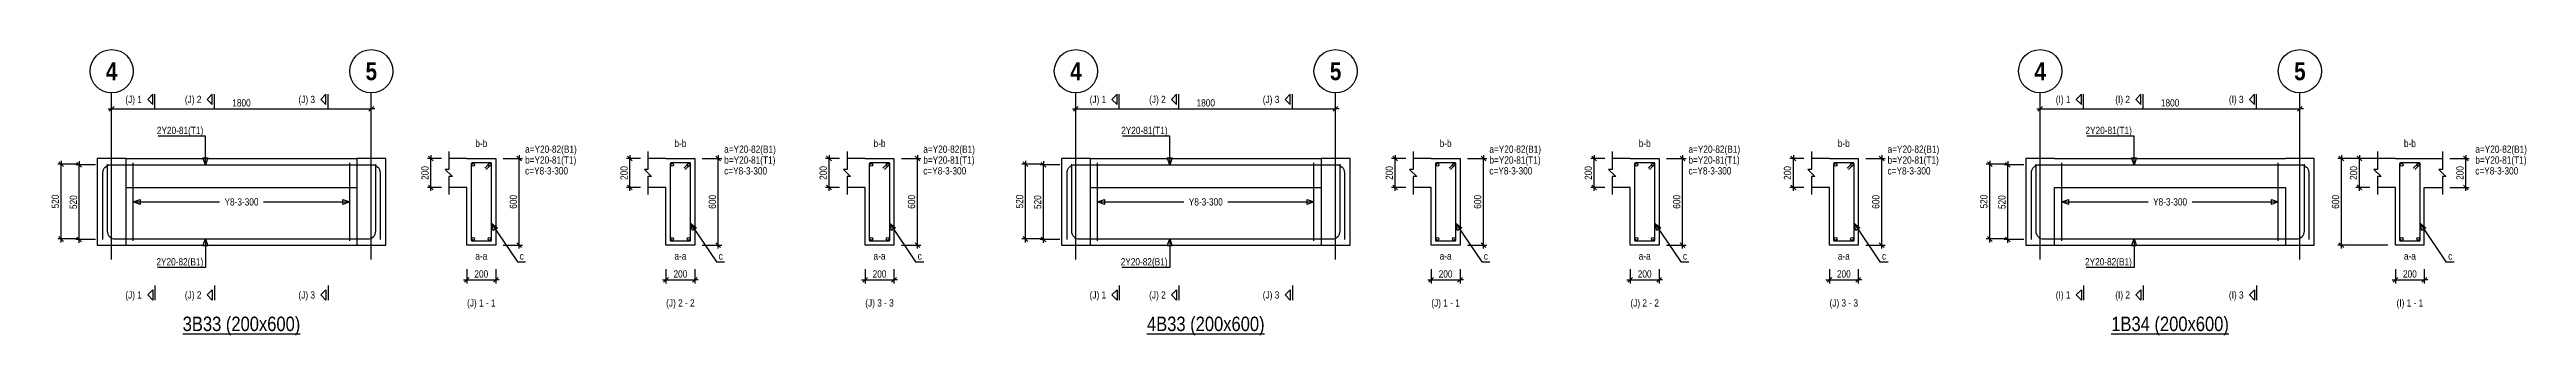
# Model space of a CAD drawing. Extents: x 0 to 206258, y -403073 to 0.
# Drawn here: x 12479 to 46819, y -328324 to -324364 of the extents above; entities that cross this region are included whole.
import ezdxf
from ezdxf.enums import TextEntityAlignment as Align
from ezdxf.lldxf.tags import DXFTag

# ---------------------------------------------------------------- set-up
doc = ezdxf.new("R2010")
doc.units = 0
doc.header["$LTSCALE"] = 1000
for name, color, linetype in [('Axis Circle(Dir 2)', 150, 'Continuous'), ('Axis Label(Dir 1)', 7, 'Continuous'), ('Axis Line(Dir 2)', 150, 'CENTER2'), ('Break Line', 5, 'Continuous'), ('Dimension Line', 5, 'Continuous'), ('Front Elevation Line', 40, 'Continuous'), ('Leader Line', 5, 'Continuous'), ('Link Line', 3, 'Continuous'), ('Rebar Label', 6, 'Continuous'), ('Rebar Line', 7, 'Continuous'), ('Section Label', 1, 'Continuous'), ('Section Line', 1, 'Continuous'), ('Top Rebar Label', 6, 'Continuous'), ('Top Rebar Line', 7, 'Continuous')]:
    doc.layers.add(name, color=color, linetype=linetype)
for name, color, linetype, true_color in [('Back Elevation Line', 191, 'HIDDEN2', 0xd4aaff), ('Beam Label(D)', 94, 'Continuous', 0x008100), ('Beam Line(D)', 112, 'Continuous', 0x00bd5e), ('Link Label', 94, 'Continuous', 0x008100)]:
    doc.layers.add(name, color=color, linetype=linetype, true_color=true_color)
doc.styles.add('Axis Label(Dir 1)', font='ARIALNB.TTF', dxfattribs={"height": 250})
doc.styles.add('Beam Label(D)', font='ARIALN.TTF', dxfattribs={"height": 200})
doc.styles.add('Dimension Text', font='ARIALN.TTF', dxfattribs={"height": 100})
doc.styles.add('Link Label', font='ARIALN.TTF', dxfattribs={"height": 100})
doc.styles.add('Rebar Label', font='ARIALN.TTF', dxfattribs={"height": 100})
doc.styles.add('Section Label', font='ARIALN.TTF', dxfattribs={"height": 100})
doc.styles.add('Top Rebar Label', font='ARIALN.TTF', dxfattribs={"height": 100})
tags = doc.linetypes.add('CENTER2', pattern=[1.125, 0.75, -0.125, 0.125, -0.125]).pattern_tags.tags
tags[10:11] = [DXFTag(74, 4), DXFTag(75, 0), DXFTag(340, '0'), DXFTag(46, 0.0), DXFTag(50, 0.0), DXFTag(44, 0.0), DXFTag(45, 0.0)]
tags[8:9] = [DXFTag(74, 4), DXFTag(75, 0), DXFTag(340, '0'), DXFTag(46, 0.0), DXFTag(50, 0.0), DXFTag(44, 0.0), DXFTag(45, 0.0)]
tags[6:7] = [DXFTag(74, 4), DXFTag(75, 0), DXFTag(340, '0'), DXFTag(46, 0.0), DXFTag(50, 0.0), DXFTag(44, 0.0), DXFTag(45, 0.0)]
tags[4:5] = [DXFTag(74, 4), DXFTag(75, 0), DXFTag(340, '0'), DXFTag(46, 0.0), DXFTag(50, 0.0), DXFTag(44, 0.0), DXFTag(45, 0.0)]
tags = doc.linetypes.add('HIDDEN2', pattern=[0.1875, 0.125, -0.0625]).pattern_tags.tags
tags[6:7] = [DXFTag(74, 4), DXFTag(75, 0), DXFTag(340, '0'), DXFTag(46, 0.0), DXFTag(50, 0.0), DXFTag(44, 0.0), DXFTag(45, 0.0)]
tags[4:5] = [DXFTag(74, 4), DXFTag(75, 0), DXFTag(340, '0'), DXFTag(46, 0.0), DXFTag(50, 0.0), DXFTag(44, 0.0), DXFTag(45, 0.0)]
doc.dimstyles.new('BEAM', dxfattribs={"dimtxt": 100, "dimasz": 30, "dimexe": 48.3, "dimexo": 103.5, "dimgap": 30, "dimtad": 1, "dimtoh": 1, "dimdec": 1, "dimlfac": 0.5, "dimdsep": 46, "dimtxsty": 'Dimension Text', "dimblk": 'PCDIM_TICK', "dimcen": 0.09, "dimclrd": 5, "dimclre": 5, "dimclrt": 5, "dimadec": 1, "dimazin": 0, "dimtp": 1, "dimtm": 1, "dimtfac": 1, "dimtdec": 4, "dimtofl": 0, "dimtmove": 0, "dimatfit": 3, "dimfxl": 1, "dimtolj": 1, "dimtzin": 0, "dimarcsym": 0})

msp = doc.modelspace()

# ---------------------------------------------------------------- texts
at = {"layer": 'Axis Label(Dir 1)', "transparency": 33554687, "style": 'Axis Label(Dir 1)'}
for s, p in [('4', (13340.146, -324664.284)), ('5', (16940.146, -324664.284)), ('4', (26709.055, -324664.284)), ('5', (30309.055, -324664.284)), ('4', (40077.964, -324664.284)), ('5', (43677.964, -324664.284))]:
    msp.add_text(s, height=250, dxfattribs=at).set_placement(p, align=Align.MIDDLE_CENTER)
at = {"layer": 'Beam Label(D)', "transparency": 33554687, "style": 'Beam Label(D)'}
for s, p in [('%%U3B33 (200x600)', (15140.146, -328064.284)), ('%%U4B33 (200x600)', (28509.055, -328064.284)), ('%%U1B34 (200x600)', (41877.964, -328064.284))]:
    msp.add_text(s, height=200, dxfattribs=at).set_placement(p, align=Align.TOP_CENTER)
at = {"layer": 'Link Label', "transparency": 33554687, "style": 'Link Label'}
for s, p in [(' c=Y8-3-300', (19040.146, -326094.284)), (' c=Y8-3-300', (21800.384, -326094.284)), (' c=Y8-3-300', (24560.623, -326094.284)), (' c=Y8-3-300', (32409.055, -326094.284)), (' c=Y8-3-300', (35169.294, -326094.284)), (' c=Y8-3-300', (37929.532, -326094.284)), (' c=Y8-3-300', (46077.964, -326094.284)), ('c', (18995.146, -327274.284)), ('c', (21755.384, -327274.284)), ('c', (24515.623, -327274.284)), ('c', (32364.055, -327274.284)), ('c', (35124.294, -327274.284)), ('c', (37884.532, -327274.284)), ('c', (45732.964, -327274.284))]:
    msp.add_text(s, height=100, dxfattribs=at).set_placement(p)
for p in [(15140.146, -326474.284), (28509.055, -326474.284), (41877.964, -326474.284)]:
    msp.add_text('Y8-3-300', height=100, dxfattribs=at).set_placement(p, align=Align.MIDDLE_CENTER)
at = {"layer": 'Rebar Label', "transparency": 33554687, "style": 'Rebar Label'}
for s, p in [('b-b', (18465.146, -325744.284)), ('b-b', (21225.384, -325744.284)), ('b-b', (23985.623, -325744.284)), ('b-b', (31834.055, -325744.284)), ('b-b', (34594.294, -325744.284)), ('b-b', (37354.532, -325744.284)), ('b-b', (45202.964, -325744.284)), ('a-a', (18465.146, -327304.284)), ('a-a', (21225.384, -327304.284)), ('a-a', (23985.623, -327304.284)), ('a-a', (31834.055, -327304.284)), ('a-a', (34594.294, -327304.284)), ('a-a', (37354.532, -327304.284)), ('a-a', (45202.964, -327304.284))]:
    msp.add_text(s, height=100, dxfattribs=at).set_placement(p, align=Align.BOTTOM_CENTER)
for p in [(19040.146, -325794.284), (21800.384, -325794.284), (24560.623, -325794.284), (32409.055, -325794.284), (35169.294, -325794.284), (37929.532, -325794.284), (46077.964, -325794.284)]:
    msp.add_text(' a=Y20-82(B1)', height=100, dxfattribs=at).set_placement(p)
for p in [(14610.146, -327354.284), (27979.055, -327354.284), (41347.964, -327354.284)]:
    msp.add_text(' 2Y20-82(B1)', height=100, dxfattribs=at).set_placement(p, align=Align.RIGHT)
at = {"layer": 'Section Label', "transparency": 33554687, "style": 'Section Label'}
for s, p in [('(J) 1', (13759.435, -325054.994)), ('(J) 2', (14584.435, -325054.994)), ('(J) 3', (16159.435, -325054.994)), ('(J) 1', (27128.344, -325054.994)), ('(J) 2', (27953.344, -325054.994)), ('(J) 3', (29528.344, -325054.994)), ('(I) 1', (40497.254, -325054.994)), ('(I) 2', (41322.254, -325054.994)), ('(I) 3', (42897.254, -325054.994)), ('(J) 1', (13759.435, -327763.573)), ('(J) 2', (14584.435, -327763.573)), ('(J) 3', (16159.435, -327763.573)), ('(J) 1', (27128.344, -327763.573)), ('(J) 2', (27953.344, -327763.573)), ('(J) 3', (29528.344, -327763.573)), ('(I) 1', (40497.254, -327763.573)), ('(I) 2', (41322.254, -327763.573)), ('(I) 3', (42897.254, -327763.573))]:
    msp.add_text(s, height=100, dxfattribs=at).set_placement(p, align=Align.MIDDLE_RIGHT)
for s, p in [('(J) 1 - 1', (18465.146, -327954.284)), ('(J) 2 - 2', (21225.384, -327954.284)), ('(J) 3 - 3', (23985.623, -327954.284)), ('(J) 1 - 1', (31834.055, -327954.284)), ('(J) 2 - 2', (34594.294, -327954.284)), ('(J) 3 - 3', (37354.532, -327954.284)), ('(I) 1 - 1', (45202.964, -327954.284))]:
    msp.add_text(s, height=100, dxfattribs=at).set_placement(p, align=Align.BOTTOM_CENTER)
at = {"layer": 'Top Rebar Label', "transparency": 33554687, "style": 'Top Rebar Label'}
for p in [(14610.146, -325534.284), (27979.055, -325534.284), (41347.964, -325534.284)]:
    msp.add_text(' 2Y20-81(T1)', height=100, dxfattribs=at).set_placement(p, align=Align.RIGHT)
for p in [(19040.146, -325944.284), (21800.384, -325944.284), (24560.623, -325944.284), (32409.055, -325944.284), (35169.294, -325944.284), (37929.532, -325944.284), (46077.964, -325944.284)]:
    msp.add_text(' b=Y20-81(T1)', height=100, dxfattribs=at).set_placement(p)

# ---------------------------------------------------------------- blocks, each defined once
blk = doc.blocks.new('PCDIM_TICK')
at = {"layer": 'Dimension Line', "color": 0, "transparency": 33554687}
for p, q in [((1.1, 1.1), (-1.1, -1.1)), ((1.6, 0), (0, 0))]:
    blk.add_line(p, q, dxfattribs=at)
blk = doc.blocks.new('*U3940')
at = {"layer": 'Dimension Line', "color": 5, "true_color": 0x0000ff, "transparency": 16777216}
for p, q in [((13115, -325960), (12842, -325960)), ((12890, -326996), (12890, -325960)), ((13115, -326996), (12842, -326996))]:
    blk.add_line(p, q, dxfattribs=at)
at = {"layer": 'Dimension Line', "color": 5, "true_color": 0x0000ff, "transparency": 16777216, "xscale": 30, "yscale": 30}
for p, rotation in [((12890, -325960), 89.99999999999447), ((12890, -326996), 269.9999999999834)]:
    blk.add_blockref('PCDIM_TICK', p, dxfattribs=dict(at, rotation=rotation))
at = {"layer": 'Dimension Line', "color": 5, "true_color": 0x0000ff, "transparency": 16777216, "insert": (12860, -326478), "char_height": 100, "width": 181.5, "attachment_point": 8, "rotation": 90, "style": 'Dimension Text'}
blk.add_mtext('520', dxfattribs=at)
blk = doc.blocks.new('*U3941')
at = {"layer": 'Dimension Line', "color": 5, "true_color": 0x0000ff, "transparency": 16777216}
for p, q in [((12865, -325952), (12592, -325952)), ((12640, -326988), (12640, -325952)), ((12865, -326988), (12592, -326988))]:
    blk.add_line(p, q, dxfattribs=at)
at = {"layer": 'Dimension Line', "color": 5, "true_color": 0x0000ff, "transparency": 16777216, "xscale": 30, "yscale": 30}
for p, rotation in [((12640, -325952), 89.99999999999447), ((12640, -326988), 269.9999999999834)]:
    blk.add_blockref('PCDIM_TICK', p, dxfattribs=dict(at, rotation=rotation))
at = {"layer": 'Dimension Line', "color": 5, "true_color": 0x0000ff, "transparency": 16777216, "insert": (12610, -326470), "char_height": 100, "width": 181.5, "attachment_point": 8, "rotation": 90, "style": 'Dimension Text'}
blk.add_mtext('520', dxfattribs=at)
blk = doc.blocks.new('*U3942')
at = {"layer": 'Dimension Line', "color": 5, "true_color": 0x0000ff, "transparency": 16777216}
for p, q in [((13340, -325331), (13340, -325136)), ((13340, -325184), (16940, -325184)), ((16940, -325331), (16940, -325136))]:
    blk.add_line(p, q, dxfattribs=at)
at = {"layer": 'Dimension Line', "color": 5, "true_color": 0x0000ff, "transparency": 16777216, "xscale": 30, "yscale": 30, "rotation": 180.0000000000004}
blk.add_blockref('PCDIM_TICK', (13340, -325184), dxfattribs=at)
at = {"layer": 'Dimension Line', "color": 5, "true_color": 0x0000ff, "transparency": 16777216, "xscale": 30, "yscale": 30}
blk.add_blockref('PCDIM_TICK', (16940, -325184), dxfattribs=at)
at = {"layer": 'Dimension Line', "color": 5, "true_color": 0x0000ff, "transparency": 16777216, "insert": (15140, -325154), "char_height": 100, "width": 238.4, "attachment_point": 8, "style": 'Dimension Text'}
blk.add_mtext('1800', dxfattribs=at)
blk = doc.blocks.new('*U3943')
at = {"layer": 'Dimension Line', "color": 5, "true_color": 0x0000ff, "transparency": 16777216}
for p, q in [((18769, -325874), (19038, -325874)), ((18990, -327074), (18990, -325874)), ((18769, -327074), (19038, -327074))]:
    blk.add_line(p, q, dxfattribs=at)
at = {"layer": 'Dimension Line', "color": 5, "true_color": 0x0000ff, "transparency": 16777216, "xscale": 30, "yscale": 30}
for p, rotation in [((18990, -325874), 89.99999999999447), ((18990, -327074), 269.9999999999834)]:
    blk.add_blockref('PCDIM_TICK', p, dxfattribs=dict(at, rotation=rotation))
at = {"layer": 'Dimension Line', "color": 5, "true_color": 0x0000ff, "transparency": 16777216, "insert": (18960, -326474), "char_height": 100, "width": 181.97, "attachment_point": 8, "rotation": 90, "style": 'Dimension Text'}
blk.add_mtext('600', dxfattribs=at)
blk = doc.blocks.new('*U3944')
at = {"layer": 'Dimension Line', "color": 5, "true_color": 0x0000ff, "transparency": 16777216}
for p, q in [((17912, -325874), (17717, -325874)), ((17765, -326274), (17765, -325874)), ((17912, -326274), (17717, -326274))]:
    blk.add_line(p, q, dxfattribs=at)
at = {"layer": 'Dimension Line', "color": 5, "true_color": 0x0000ff, "transparency": 16777216, "xscale": 30, "yscale": 30}
for p, rotation in [((17765, -325874), 89.99999999999447), ((17765, -326274), 269.9999999999834)]:
    blk.add_blockref('PCDIM_TICK', p, dxfattribs=dict(at, rotation=rotation))
at = {"layer": 'Dimension Line', "color": 5, "true_color": 0x0000ff, "transparency": 16777216, "insert": (17735, -326074), "char_height": 100, "width": 182.77, "attachment_point": 8, "rotation": 90, "style": 'Dimension Text'}
blk.add_mtext('200', dxfattribs=at)
blk = doc.blocks.new('*U3945')
at = {"layer": 'Dimension Line', "color": 5, "true_color": 0x0000ff, "transparency": 16777216}
for p, q in [((18265, -327408), (18265, -327603)), ((18265, -327554), (18665, -327554)), ((18665, -327408), (18665, -327603))]:
    blk.add_line(p, q, dxfattribs=at)
at = {"layer": 'Dimension Line', "color": 5, "true_color": 0x0000ff, "transparency": 16777216, "xscale": 30, "yscale": 30, "rotation": 180.0000000000004}
blk.add_blockref('PCDIM_TICK', (18265, -327554), dxfattribs=at)
at = {"layer": 'Dimension Line', "color": 5, "true_color": 0x0000ff, "transparency": 16777216, "xscale": 30, "yscale": 30}
blk.add_blockref('PCDIM_TICK', (18665, -327554), dxfattribs=at)
at = {"layer": 'Dimension Line', "color": 5, "true_color": 0x0000ff, "transparency": 16777216, "insert": (18465, -327524), "char_height": 100, "width": 182.77, "attachment_point": 8, "style": 'Dimension Text'}
blk.add_mtext('200', dxfattribs=at)
blk = doc.blocks.new('*U3946')
at = {"layer": 'Dimension Line', "color": 5, "true_color": 0x0000ff, "transparency": 16777216}
for p, q in [((21529, -325874), (21799, -325874)), ((21750, -327074), (21750, -325874)), ((21529, -327074), (21799, -327074))]:
    blk.add_line(p, q, dxfattribs=at)
at = {"layer": 'Dimension Line', "color": 5, "true_color": 0x0000ff, "transparency": 16777216, "xscale": 30, "yscale": 30}
for p, rotation in [((21750, -325874), 89.99999999999447), ((21750, -327074), 269.9999999999834)]:
    blk.add_blockref('PCDIM_TICK', p, dxfattribs=dict(at, rotation=rotation))
at = {"layer": 'Dimension Line', "color": 5, "true_color": 0x0000ff, "transparency": 16777216, "insert": (21720, -326474), "char_height": 100, "width": 181.97, "attachment_point": 8, "rotation": 90, "style": 'Dimension Text'}
blk.add_mtext('600', dxfattribs=at)
blk = doc.blocks.new('*U3947')
at = {"layer": 'Dimension Line', "color": 5, "true_color": 0x0000ff, "transparency": 16777216}
for p, q in [((20672, -325874), (20477, -325874)), ((20525, -326274), (20525, -325874)), ((20672, -326274), (20477, -326274))]:
    blk.add_line(p, q, dxfattribs=at)
at = {"layer": 'Dimension Line', "color": 5, "true_color": 0x0000ff, "transparency": 16777216, "xscale": 30, "yscale": 30}
for p, rotation in [((20525, -325874), 89.99999999999447), ((20525, -326274), 269.9999999999834)]:
    blk.add_blockref('PCDIM_TICK', p, dxfattribs=dict(at, rotation=rotation))
at = {"layer": 'Dimension Line', "color": 5, "true_color": 0x0000ff, "transparency": 16777216, "insert": (20495, -326074), "char_height": 100, "width": 182.77, "attachment_point": 8, "rotation": 90, "style": 'Dimension Text'}
blk.add_mtext('200', dxfattribs=at)
blk = doc.blocks.new('*U3948')
at = {"layer": 'Dimension Line', "color": 5, "true_color": 0x0000ff, "transparency": 16777216}
for p, q in [((21025, -327408), (21025, -327603)), ((21025, -327554), (21425, -327554)), ((21425, -327408), (21425, -327603))]:
    blk.add_line(p, q, dxfattribs=at)
at = {"layer": 'Dimension Line', "color": 5, "true_color": 0x0000ff, "transparency": 16777216, "xscale": 30, "yscale": 30, "rotation": 180.0000000000004}
blk.add_blockref('PCDIM_TICK', (21025, -327554), dxfattribs=at)
at = {"layer": 'Dimension Line', "color": 5, "true_color": 0x0000ff, "transparency": 16777216, "xscale": 30, "yscale": 30}
blk.add_blockref('PCDIM_TICK', (21425, -327554), dxfattribs=at)
at = {"layer": 'Dimension Line', "color": 5, "true_color": 0x0000ff, "transparency": 16777216, "insert": (21225, -327524), "char_height": 100, "width": 182.77, "attachment_point": 8, "style": 'Dimension Text'}
blk.add_mtext('200', dxfattribs=at)
blk = doc.blocks.new('*U3949')
at = {"layer": 'Dimension Line', "color": 5, "true_color": 0x0000ff, "transparency": 16777216}
for p, q in [((24289, -325874), (24559, -325874)), ((24511, -327074), (24511, -325874)), ((24289, -327074), (24559, -327074))]:
    blk.add_line(p, q, dxfattribs=at)
at = {"layer": 'Dimension Line', "color": 5, "true_color": 0x0000ff, "transparency": 16777216, "xscale": 30, "yscale": 30}
for p, rotation in [((24511, -325874), 89.99999999999447), ((24511, -327074), 269.9999999999834)]:
    blk.add_blockref('PCDIM_TICK', p, dxfattribs=dict(at, rotation=rotation))
at = {"layer": 'Dimension Line', "color": 5, "true_color": 0x0000ff, "transparency": 16777216, "insert": (24481, -326474), "char_height": 100, "width": 181.97, "attachment_point": 8, "rotation": 90, "style": 'Dimension Text'}
blk.add_mtext('600', dxfattribs=at)
blk = doc.blocks.new('*U3950')
at = {"layer": 'Dimension Line', "color": 5, "true_color": 0x0000ff, "transparency": 16777216}
for p, q in [((23432, -325874), (23237, -325874)), ((23286, -326274), (23286, -325874)), ((23432, -326274), (23237, -326274))]:
    blk.add_line(p, q, dxfattribs=at)
at = {"layer": 'Dimension Line', "color": 5, "true_color": 0x0000ff, "transparency": 16777216, "xscale": 30, "yscale": 30}
for p, rotation in [((23286, -325874), 89.99999999999447), ((23286, -326274), 269.9999999999834)]:
    blk.add_blockref('PCDIM_TICK', p, dxfattribs=dict(at, rotation=rotation))
at = {"layer": 'Dimension Line', "color": 5, "true_color": 0x0000ff, "transparency": 16777216, "insert": (23256, -326074), "char_height": 100, "width": 182.77, "attachment_point": 8, "rotation": 90, "style": 'Dimension Text'}
blk.add_mtext('200', dxfattribs=at)
blk = doc.blocks.new('*U3951')
at = {"layer": 'Dimension Line', "color": 5, "true_color": 0x0000ff, "transparency": 16777216}
for p, q in [((23786, -327408), (23786, -327603)), ((23786, -327554), (24186, -327554)), ((24186, -327408), (24186, -327603))]:
    blk.add_line(p, q, dxfattribs=at)
at = {"layer": 'Dimension Line', "color": 5, "true_color": 0x0000ff, "transparency": 16777216, "xscale": 30, "yscale": 30, "rotation": 180.0000000000004}
blk.add_blockref('PCDIM_TICK', (23786, -327554), dxfattribs=at)
at = {"layer": 'Dimension Line', "color": 5, "true_color": 0x0000ff, "transparency": 16777216, "xscale": 30, "yscale": 30}
blk.add_blockref('PCDIM_TICK', (24186, -327554), dxfattribs=at)
at = {"layer": 'Dimension Line', "color": 5, "true_color": 0x0000ff, "transparency": 16777216, "insert": (23986, -327524), "char_height": 100, "width": 182.77, "attachment_point": 8, "style": 'Dimension Text'}
blk.add_mtext('200', dxfattribs=at)
blk = doc.blocks.new('*U3952')
at = {"layer": 'Dimension Line', "color": 5, "true_color": 0x0000ff, "transparency": 16777216}
for p, q in [((26484, -325960), (26211, -325960)), ((26259, -326996), (26259, -325960)), ((26484, -326996), (26211, -326996))]:
    blk.add_line(p, q, dxfattribs=at)
at = {"layer": 'Dimension Line', "color": 5, "true_color": 0x0000ff, "transparency": 16777216, "xscale": 30, "yscale": 30}
for p, rotation in [((26259, -325960), 89.99999999999447), ((26259, -326996), 269.9999999999834)]:
    blk.add_blockref('PCDIM_TICK', p, dxfattribs=dict(at, rotation=rotation))
at = {"layer": 'Dimension Line', "color": 5, "true_color": 0x0000ff, "transparency": 16777216, "insert": (26229, -326478), "char_height": 100, "width": 181.5, "attachment_point": 8, "rotation": 90, "style": 'Dimension Text'}
blk.add_mtext('520', dxfattribs=at)
blk = doc.blocks.new('*U3953')
at = {"layer": 'Dimension Line', "color": 5, "true_color": 0x0000ff, "transparency": 16777216}
for p, q in [((26234, -325952), (25961, -325952)), ((26009, -326988), (26009, -325952)), ((26234, -326988), (25961, -326988))]:
    blk.add_line(p, q, dxfattribs=at)
at = {"layer": 'Dimension Line', "color": 5, "true_color": 0x0000ff, "transparency": 16777216, "xscale": 30, "yscale": 30}
for p, rotation in [((26009, -325952), 89.99999999999447), ((26009, -326988), 269.9999999999834)]:
    blk.add_blockref('PCDIM_TICK', p, dxfattribs=dict(at, rotation=rotation))
at = {"layer": 'Dimension Line', "color": 5, "true_color": 0x0000ff, "transparency": 16777216, "insert": (25979, -326470), "char_height": 100, "width": 181.5, "attachment_point": 8, "rotation": 90, "style": 'Dimension Text'}
blk.add_mtext('520', dxfattribs=at)
blk = doc.blocks.new('*U3954')
at = {"layer": 'Dimension Line', "color": 5, "true_color": 0x0000ff, "transparency": 16777216}
for p, q in [((26709, -325331), (26709, -325136)), ((26709, -325184), (30309, -325184)), ((30309, -325331), (30309, -325136))]:
    blk.add_line(p, q, dxfattribs=at)
at = {"layer": 'Dimension Line', "color": 5, "true_color": 0x0000ff, "transparency": 16777216, "xscale": 30, "yscale": 30, "rotation": 180.0000000000004}
blk.add_blockref('PCDIM_TICK', (26709, -325184), dxfattribs=at)
at = {"layer": 'Dimension Line', "color": 5, "true_color": 0x0000ff, "transparency": 16777216, "xscale": 30, "yscale": 30}
blk.add_blockref('PCDIM_TICK', (30309, -325184), dxfattribs=at)
at = {"layer": 'Dimension Line', "color": 5, "true_color": 0x0000ff, "transparency": 16777216, "insert": (28509, -325154), "char_height": 100, "width": 238.4, "attachment_point": 8, "style": 'Dimension Text'}
blk.add_mtext('1800', dxfattribs=at)
blk = doc.blocks.new('*U3955')
at = {"layer": 'Dimension Line', "color": 5, "true_color": 0x0000ff, "transparency": 16777216}
for p, q in [((32138, -325874), (32407, -325874)), ((32359, -327074), (32359, -325874)), ((32138, -327074), (32407, -327074))]:
    blk.add_line(p, q, dxfattribs=at)
at = {"layer": 'Dimension Line', "color": 5, "true_color": 0x0000ff, "transparency": 16777216, "xscale": 30, "yscale": 30}
for p, rotation in [((32359, -325874), 89.99999999999447), ((32359, -327074), 269.9999999999834)]:
    blk.add_blockref('PCDIM_TICK', p, dxfattribs=dict(at, rotation=rotation))
at = {"layer": 'Dimension Line', "color": 5, "true_color": 0x0000ff, "transparency": 16777216, "insert": (32329, -326474), "char_height": 100, "width": 181.97, "attachment_point": 8, "rotation": 90, "style": 'Dimension Text'}
blk.add_mtext('600', dxfattribs=at)
blk = doc.blocks.new('*U3956')
at = {"layer": 'Dimension Line', "color": 5, "true_color": 0x0000ff, "transparency": 16777216}
for p, q in [((31281, -325874), (31086, -325874)), ((31134, -326274), (31134, -325874)), ((31281, -326274), (31086, -326274))]:
    blk.add_line(p, q, dxfattribs=at)
at = {"layer": 'Dimension Line', "color": 5, "true_color": 0x0000ff, "transparency": 16777216, "xscale": 30, "yscale": 30}
for p, rotation in [((31134, -325874), 89.99999999999447), ((31134, -326274), 269.9999999999834)]:
    blk.add_blockref('PCDIM_TICK', p, dxfattribs=dict(at, rotation=rotation))
at = {"layer": 'Dimension Line', "color": 5, "true_color": 0x0000ff, "transparency": 16777216, "insert": (31104, -326074), "char_height": 100, "width": 182.77, "attachment_point": 8, "rotation": 90, "style": 'Dimension Text'}
blk.add_mtext('200', dxfattribs=at)
blk = doc.blocks.new('*U3957')
at = {"layer": 'Dimension Line', "color": 5, "true_color": 0x0000ff, "transparency": 16777216}
for p, q in [((31634, -327408), (31634, -327603)), ((31634, -327554), (32034, -327554)), ((32034, -327408), (32034, -327603))]:
    blk.add_line(p, q, dxfattribs=at)
at = {"layer": 'Dimension Line', "color": 5, "true_color": 0x0000ff, "transparency": 16777216, "xscale": 30, "yscale": 30, "rotation": 180.0000000000004}
blk.add_blockref('PCDIM_TICK', (31634, -327554), dxfattribs=at)
at = {"layer": 'Dimension Line', "color": 5, "true_color": 0x0000ff, "transparency": 16777216, "xscale": 30, "yscale": 30}
blk.add_blockref('PCDIM_TICK', (32034, -327554), dxfattribs=at)
at = {"layer": 'Dimension Line', "color": 5, "true_color": 0x0000ff, "transparency": 16777216, "insert": (31834, -327524), "char_height": 100, "width": 182.77, "attachment_point": 8, "style": 'Dimension Text'}
blk.add_mtext('200', dxfattribs=at)
blk = doc.blocks.new('*U3958')
at = {"layer": 'Dimension Line', "color": 5, "true_color": 0x0000ff, "transparency": 16777216}
for p, q in [((34898, -325874), (35168, -325874)), ((35119, -327074), (35119, -325874)), ((34898, -327074), (35168, -327074))]:
    blk.add_line(p, q, dxfattribs=at)
at = {"layer": 'Dimension Line', "color": 5, "true_color": 0x0000ff, "transparency": 16777216, "xscale": 30, "yscale": 30}
for p, rotation in [((35119, -325874), 89.99999999999447), ((35119, -327074), 269.9999999999834)]:
    blk.add_blockref('PCDIM_TICK', p, dxfattribs=dict(at, rotation=rotation))
at = {"layer": 'Dimension Line', "color": 5, "true_color": 0x0000ff, "transparency": 16777216, "insert": (35089, -326474), "char_height": 100, "width": 181.97, "attachment_point": 8, "rotation": 90, "style": 'Dimension Text'}
blk.add_mtext('600', dxfattribs=at)
blk = doc.blocks.new('*U3959')
at = {"layer": 'Dimension Line', "color": 5, "true_color": 0x0000ff, "transparency": 16777216}
for p, q in [((34041, -325874), (33846, -325874)), ((33894, -326274), (33894, -325874)), ((34041, -326274), (33846, -326274))]:
    blk.add_line(p, q, dxfattribs=at)
at = {"layer": 'Dimension Line', "color": 5, "true_color": 0x0000ff, "transparency": 16777216, "xscale": 30, "yscale": 30}
for p, rotation in [((33894, -325874), 89.99999999999447), ((33894, -326274), 269.9999999999834)]:
    blk.add_blockref('PCDIM_TICK', p, dxfattribs=dict(at, rotation=rotation))
at = {"layer": 'Dimension Line', "color": 5, "true_color": 0x0000ff, "transparency": 16777216, "insert": (33864, -326074), "char_height": 100, "width": 182.77, "attachment_point": 8, "rotation": 90, "style": 'Dimension Text'}
blk.add_mtext('200', dxfattribs=at)
blk = doc.blocks.new('*U3960')
at = {"layer": 'Dimension Line', "color": 5, "true_color": 0x0000ff, "transparency": 16777216}
for p, q in [((34394, -327408), (34394, -327603)), ((34394, -327554), (34794, -327554)), ((34794, -327408), (34794, -327603))]:
    blk.add_line(p, q, dxfattribs=at)
at = {"layer": 'Dimension Line', "color": 5, "true_color": 0x0000ff, "transparency": 16777216, "xscale": 30, "yscale": 30, "rotation": 180.0000000000004}
blk.add_blockref('PCDIM_TICK', (34394, -327554), dxfattribs=at)
at = {"layer": 'Dimension Line', "color": 5, "true_color": 0x0000ff, "transparency": 16777216, "xscale": 30, "yscale": 30}
blk.add_blockref('PCDIM_TICK', (34794, -327554), dxfattribs=at)
at = {"layer": 'Dimension Line', "color": 5, "true_color": 0x0000ff, "transparency": 16777216, "insert": (34594, -327524), "char_height": 100, "width": 182.77, "attachment_point": 8, "style": 'Dimension Text'}
blk.add_mtext('200', dxfattribs=at)
blk = doc.blocks.new('*U3961')
at = {"layer": 'Dimension Line', "color": 5, "true_color": 0x0000ff, "transparency": 16777216}
for p, q in [((37658, -325874), (37928, -325874)), ((37880, -327074), (37880, -325874)), ((37658, -327074), (37928, -327074))]:
    blk.add_line(p, q, dxfattribs=at)
at = {"layer": 'Dimension Line', "color": 5, "true_color": 0x0000ff, "transparency": 16777216, "xscale": 30, "yscale": 30}
for p, rotation in [((37880, -325874), 89.99999999999447), ((37880, -327074), 269.9999999999834)]:
    blk.add_blockref('PCDIM_TICK', p, dxfattribs=dict(at, rotation=rotation))
at = {"layer": 'Dimension Line', "color": 5, "true_color": 0x0000ff, "transparency": 16777216, "insert": (37850, -326474), "char_height": 100, "width": 181.97, "attachment_point": 8, "rotation": 90, "style": 'Dimension Text'}
blk.add_mtext('600', dxfattribs=at)
blk = doc.blocks.new('*U3962')
at = {"layer": 'Dimension Line', "color": 5, "true_color": 0x0000ff, "transparency": 16777216}
for p, q in [((36801, -325874), (36606, -325874)), ((36655, -326274), (36655, -325874)), ((36801, -326274), (36606, -326274))]:
    blk.add_line(p, q, dxfattribs=at)
at = {"layer": 'Dimension Line', "color": 5, "true_color": 0x0000ff, "transparency": 16777216, "xscale": 30, "yscale": 30}
for p, rotation in [((36655, -325874), 89.99999999999447), ((36655, -326274), 269.9999999999834)]:
    blk.add_blockref('PCDIM_TICK', p, dxfattribs=dict(at, rotation=rotation))
at = {"layer": 'Dimension Line', "color": 5, "true_color": 0x0000ff, "transparency": 16777216, "insert": (36625, -326074), "char_height": 100, "width": 182.77, "attachment_point": 8, "rotation": 90, "style": 'Dimension Text'}
blk.add_mtext('200', dxfattribs=at)
blk = doc.blocks.new('*U3963')
at = {"layer": 'Dimension Line', "color": 5, "true_color": 0x0000ff, "transparency": 16777216}
for p, q in [((37155, -327408), (37155, -327603)), ((37155, -327554), (37555, -327554)), ((37555, -327408), (37555, -327603))]:
    blk.add_line(p, q, dxfattribs=at)
at = {"layer": 'Dimension Line', "color": 5, "true_color": 0x0000ff, "transparency": 16777216, "xscale": 30, "yscale": 30, "rotation": 180.0000000000004}
blk.add_blockref('PCDIM_TICK', (37155, -327554), dxfattribs=at)
at = {"layer": 'Dimension Line', "color": 5, "true_color": 0x0000ff, "transparency": 16777216, "xscale": 30, "yscale": 30}
blk.add_blockref('PCDIM_TICK', (37555, -327554), dxfattribs=at)
at = {"layer": 'Dimension Line', "color": 5, "true_color": 0x0000ff, "transparency": 16777216, "insert": (37355, -327524), "char_height": 100, "width": 182.77, "attachment_point": 8, "style": 'Dimension Text'}
blk.add_mtext('200', dxfattribs=at)
blk = doc.blocks.new('*U3964')
at = {"layer": 'Dimension Line', "color": 5, "true_color": 0x0000ff, "transparency": 16777216}
for p, q in [((39852, -325960), (39580, -325960)), ((39628, -326996), (39628, -325960)), ((39852, -326996), (39580, -326996))]:
    blk.add_line(p, q, dxfattribs=at)
at = {"layer": 'Dimension Line', "color": 5, "true_color": 0x0000ff, "transparency": 16777216, "xscale": 30, "yscale": 30}
for p, rotation in [((39628, -325960), 89.99999999999447), ((39628, -326996), 269.9999999999834)]:
    blk.add_blockref('PCDIM_TICK', p, dxfattribs=dict(at, rotation=rotation))
at = {"layer": 'Dimension Line', "color": 5, "true_color": 0x0000ff, "transparency": 16777216, "insert": (39598, -326478), "char_height": 100, "width": 181.5, "attachment_point": 8, "rotation": 90, "style": 'Dimension Text'}
blk.add_mtext('520', dxfattribs=at)
blk = doc.blocks.new('*U3965')
at = {"layer": 'Dimension Line', "color": 5, "true_color": 0x0000ff, "transparency": 16777216}
for p, q in [((39602, -325952), (39330, -325952)), ((39378, -326988), (39378, -325952)), ((39602, -326988), (39330, -326988))]:
    blk.add_line(p, q, dxfattribs=at)
at = {"layer": 'Dimension Line', "color": 5, "true_color": 0x0000ff, "transparency": 16777216, "xscale": 30, "yscale": 30}
for p, rotation in [((39378, -325952), 89.99999999999447), ((39378, -326988), 269.9999999999834)]:
    blk.add_blockref('PCDIM_TICK', p, dxfattribs=dict(at, rotation=rotation))
at = {"layer": 'Dimension Line', "color": 5, "true_color": 0x0000ff, "transparency": 16777216, "insert": (39348, -326470), "char_height": 100, "width": 181.5, "attachment_point": 8, "rotation": 90, "style": 'Dimension Text'}
blk.add_mtext('520', dxfattribs=at)
blk = doc.blocks.new('*U3966')
at = {"layer": 'Dimension Line', "color": 5, "true_color": 0x0000ff, "transparency": 16777216}
for p, q in [((40078, -325331), (40078, -325136)), ((40078, -325184), (43678, -325184)), ((43678, -325331), (43678, -325136))]:
    blk.add_line(p, q, dxfattribs=at)
at = {"layer": 'Dimension Line', "color": 5, "true_color": 0x0000ff, "transparency": 16777216, "xscale": 30, "yscale": 30, "rotation": 180.0000000000004}
blk.add_blockref('PCDIM_TICK', (40078, -325184), dxfattribs=at)
at = {"layer": 'Dimension Line', "color": 5, "true_color": 0x0000ff, "transparency": 16777216, "xscale": 30, "yscale": 30}
blk.add_blockref('PCDIM_TICK', (43678, -325184), dxfattribs=at)
at = {"layer": 'Dimension Line', "color": 5, "true_color": 0x0000ff, "transparency": 16777216, "insert": (41878, -325154), "char_height": 100, "width": 238.4, "attachment_point": 8, "style": 'Dimension Text'}
blk.add_mtext('1800', dxfattribs=at)
blk = doc.blocks.new('*U3967')
at = {"layer": 'Dimension Line', "color": 5, "true_color": 0x0000ff, "transparency": 16777216}
for p, q in [((45756, -325874), (46026, -325874)), ((45978, -326274), (45978, -325874)), ((45756, -326274), (46026, -326274))]:
    blk.add_line(p, q, dxfattribs=at)
at = {"layer": 'Dimension Line', "color": 5, "true_color": 0x0000ff, "transparency": 16777216, "xscale": 30, "yscale": 30}
for p, rotation in [((45978, -325874), 89.99999999999447), ((45978, -326274), 269.9999999999834)]:
    blk.add_blockref('PCDIM_TICK', p, dxfattribs=dict(at, rotation=rotation))
at = {"layer": 'Dimension Line', "color": 5, "true_color": 0x0000ff, "transparency": 16777216, "insert": (45948, -326074), "char_height": 100, "width": 182.77, "attachment_point": 8, "rotation": 90, "style": 'Dimension Text'}
blk.add_mtext('200', dxfattribs=at)
blk = doc.blocks.new('*U3968')
at = {"layer": 'Dimension Line', "color": 5, "true_color": 0x0000ff, "transparency": 16777216}
for p, q in [((44649, -325874), (44455, -325874)), ((44503, -326274), (44503, -325874)), ((44649, -326274), (44455, -326274))]:
    blk.add_line(p, q, dxfattribs=at)
at = {"layer": 'Dimension Line', "color": 5, "true_color": 0x0000ff, "transparency": 16777216, "xscale": 30, "yscale": 30}
for p, rotation in [((44503, -325874), 89.99999999999447), ((44503, -326274), 269.9999999999834)]:
    blk.add_blockref('PCDIM_TICK', p, dxfattribs=dict(at, rotation=rotation))
at = {"layer": 'Dimension Line', "color": 5, "true_color": 0x0000ff, "transparency": 16777216, "insert": (44473, -326074), "char_height": 100, "width": 182.77, "attachment_point": 8, "rotation": 90, "style": 'Dimension Text'}
blk.add_mtext('200', dxfattribs=at)
blk = doc.blocks.new('*U3969')
at = {"layer": 'Dimension Line', "color": 5, "true_color": 0x0000ff, "transparency": 16777216}
for p, q in [((44899, -325874), (44205, -325874)), ((44253, -327074), (44253, -325874)), ((44899, -327074), (44205, -327074))]:
    blk.add_line(p, q, dxfattribs=at)
at = {"layer": 'Dimension Line', "color": 5, "true_color": 0x0000ff, "transparency": 16777216, "xscale": 30, "yscale": 30}
for p, rotation in [((44253, -325874), 89.99999999999447), ((44253, -327074), 269.9999999999834)]:
    blk.add_blockref('PCDIM_TICK', p, dxfattribs=dict(at, rotation=rotation))
at = {"layer": 'Dimension Line', "color": 5, "true_color": 0x0000ff, "transparency": 16777216, "insert": (44223, -326474), "char_height": 100, "width": 181.97, "attachment_point": 8, "rotation": 90, "style": 'Dimension Text'}
blk.add_mtext('600', dxfattribs=at)
blk = doc.blocks.new('*U3970')
at = {"layer": 'Dimension Line', "color": 5, "true_color": 0x0000ff, "transparency": 16777216}
for p, q in [((45003, -327408), (45003, -327603)), ((45003, -327554), (45403, -327554)), ((45403, -327408), (45403, -327603))]:
    blk.add_line(p, q, dxfattribs=at)
at = {"layer": 'Dimension Line', "color": 5, "true_color": 0x0000ff, "transparency": 16777216, "xscale": 30, "yscale": 30, "rotation": 180.0000000000004}
blk.add_blockref('PCDIM_TICK', (45003, -327554), dxfattribs=at)
at = {"layer": 'Dimension Line', "color": 5, "true_color": 0x0000ff, "transparency": 16777216, "xscale": 30, "yscale": 30}
blk.add_blockref('PCDIM_TICK', (45403, -327554), dxfattribs=at)
at = {"layer": 'Dimension Line', "color": 5, "true_color": 0x0000ff, "transparency": 16777216, "insert": (45203, -327524), "char_height": 100, "width": 182.77, "attachment_point": 8, "style": 'Dimension Text'}
blk.add_mtext('200', dxfattribs=at)

# ---------------------------------------------------------------- dimensions: what is measured, and where the dimension line sits
at = {"layer": 'Dimension Line', "transparency": 33554687}
for base, p1, p2, text, picture, middle in [((15140.146, -325184.284), (13340.146, -325434.284), (16940.146, -325434.284), '1800', '*U3942', (15140.146, -325184.284)), ((28509.055, -325184.284), (26709.055, -325434.284), (30309.055, -325434.284), '1800', '*U3954', (28509.055, -325184.284)), ((41877.964, -325184.284), (40077.964, -325434.284), (43677.964, -325434.284), '1800', '*U3966', (41877.964, -325184.284)), ((18465.146, -327554.284), (18265.146, -327304.284), (18665.146, -327304.284), '200', '*U3945', (18465.146, -327554.284)), ((21225.384, -327554.284), (21025.384, -327304.284), (21425.384, -327304.284), '200', '*U3948', (21225.384, -327554.284)), ((23985.623, -327554.284), (23785.623, -327304.284), (24185.623, -327304.284), '200', '*U3951', (23985.623, -327554.284)), ((31834.055, -327554.284), (31634.055, -327304.284), (32034.055, -327304.284), '200', '*U3957', (31834.055, -327554.284)), ((34594.294, -327554.284), (34394.294, -327304.284), (34794.294, -327304.284), '200', '*U3960', (34594.294, -327554.284)), ((37354.532, -327554.284), (37154.532, -327304.284), (37554.532, -327304.284), '200', '*U3963', (37354.532, -327554.284)), ((45202.964, -327554.284), (45002.964, -327304.284), (45402.964, -327304.284), '200', '*U3970', (45202.964, -327554.284))]:
    dim = msp.add_linear_dim(base=base, p1=p1, p2=p2, text=text, dimstyle='BEAM', override={"dimscale": 1, "dimtxt": 100, "dimasz": 30, "dimexe": 48.3, "dimexo": 103.5, "dimgap": 30, "dimtad": 1, "dimtih": 0, "dimdec": 1, "dimlfac": 0.5, "dimzin": 8, "dimlunit": 2, "dimpost": '', "dimtxsty": 'Dimension Text', "dimblk": 'PCDIM_TICK', "dimse1": 0, "dimse2": 0, "dimsd2": 0, "dimclrd": 5, "dimclre": 5, "dimclrt": 5, "dimaunit": 0, "dimadec": 1, "dimazin": 0, "dimtol": 0, "dimtp": 1, "dimtm": 1, "dimtmove": 0}, dxfattribs=at)
    dim.commit()
    dim.dimension.update_dxf_attribs({"geometry": picture, "text_midpoint": middle})
for base, p1, p2, text, picture, middle in [((17765.146, -326074.284), (18015.146, -326274.284), (18015.146, -325874.284), '200', '*U3944', (17765.146, -326074.284)), ((18990.146, -326474.284), (18665.146, -327074.284), (18665.146, -325874.284), '600', '*U3943', (18990.146, -326474.284)), ((20525.384, -326074.284), (20775.384, -326274.284), (20775.384, -325874.284), '200', '*U3947', (20525.384, -326074.284)), ((21750.384, -326474.284), (21425.384, -327074.284), (21425.384, -325874.284), '600', '*U3946', (21750.384, -326474.284)), ((23285.623, -326074.284), (23535.623, -326274.284), (23535.623, -325874.284), '200', '*U3950', (23285.623, -326074.284)), ((24510.623, -326474.284), (24185.623, -327074.284), (24185.623, -325874.284), '600', '*U3949', (24510.623, -326474.284)), ((31134.055, -326074.284), (31384.055, -326274.284), (31384.055, -325874.284), '200', '*U3956', (31134.055, -326074.284)), ((32359.055, -326474.284), (32034.055, -327074.284), (32034.055, -325874.284), '600', '*U3955', (32359.055, -326474.284)), ((33894.294, -326074.284), (34144.294, -326274.284), (34144.294, -325874.284), '200', '*U3959', (33894.294, -326074.284)), ((35119.294, -326474.284), (34794.294, -327074.284), (34794.294, -325874.284), '600', '*U3958', (35119.294, -326474.284)), ((36654.532, -326074.284), (36904.532, -326274.284), (36904.532, -325874.284), '200', '*U3962', (36654.532, -326074.284)), ((37879.532, -326474.284), (37554.532, -327074.284), (37554.532, -325874.284), '600', '*U3961', (37879.532, -326474.284)), ((44252.964, -326474.284), (45002.964, -327074.284), (45002.964, -325874.284), '600', '*U3969', (44252.964, -326474.284)), ((44502.964, -326074.284), (44752.964, -326274.284), (44752.964, -325874.284), '200', '*U3968', (44502.964, -326074.284)), ((45977.964, -326074.284), (45652.964, -326274.284), (45652.964, -325874.284), '200', '*U3967', (45977.964, -326074.284)), ((12640.146, -326470.284), (12968.146, -326988.284), (12968.146, -325952.284), '520', '*U3941', (12640.146, -326470.284)), ((12890.146, -326478.284), (13218.146, -326996.284), (13218.146, -325960.284), '520', '*U3940', (12890.146, -326478.284)), ((26009.055, -326470.284), (26337.055, -326988.284), (26337.055, -325952.284), '520', '*U3953', (26009.055, -326470.284)), ((26259.055, -326478.284), (26587.055, -326996.284), (26587.055, -325960.284), '520', '*U3952', (26259.055, -326478.284)), ((39377.964, -326470.284), (39705.964, -326988.284), (39705.964, -325952.284), '520', '*U3965', (39377.964, -326470.284)), ((39627.964, -326478.284), (39955.964, -326996.284), (39955.964, -325960.284), '520', '*U3964', (39627.964, -326478.284))]:
    dim = msp.add_linear_dim(base=base, p1=p1, p2=p2, angle=90, text=text, dimstyle='BEAM', override={"dimscale": 1, "dimtxt": 100, "dimasz": 30, "dimexe": 48.3, "dimexo": 103.5, "dimgap": 30, "dimtad": 1, "dimtih": 0, "dimdec": 1, "dimlfac": 0.5, "dimzin": 8, "dimlunit": 2, "dimpost": '', "dimtxsty": 'Dimension Text', "dimblk": 'PCDIM_TICK', "dimse1": 0, "dimse2": 0, "dimsd2": 0, "dimclrd": 5, "dimclre": 5, "dimclrt": 5, "dimaunit": 0, "dimadec": 1, "dimazin": 0, "dimtol": 0, "dimtp": 1, "dimtm": 1, "dimtmove": 0}, dxfattribs=at)
    dim.commit()
    dim.dimension.update_dxf_attribs({"geometry": picture, "text_midpoint": middle})

# ---------------------------------------------------------------- linework, layer by layer
at = {"layer": 'Axis Circle(Dir 2)', "transparency": 33554687}
for centre in [(13340.146, -324664.284), (16940.146, -324664.284), (26709.055, -324664.284), (30309.055, -324664.284), (40077.964, -324664.284), (43677.964, -324664.284)]:
    msp.add_circle(centre, 300, dxfattribs=at)
at = {"layer": 'Axis Line(Dir 2)', "transparency": 33554687}
for points in [[(13340.146, -327274.284), (13340.146, -324964.284)], [(16940.146, -327274.284), (16940.146, -324964.284)], [(26709.055, -327274.284), (26709.055, -324964.284)], [(30309.055, -327274.284), (30309.055, -324964.284)], [(40077.964, -327274.284), (40077.964, -324964.284)], [(43677.964, -327274.284), (43677.964, -324964.284)]]:
    msp.add_lwpolyline(points, dxfattribs=at)
at = {"layer": 'Back Elevation Line', "transparency": 33554687}
for points in [[(13540.146, -325874.284), (13140.146, -325874.284)], [(13140.146, -325874.284), (13140.146, -327074.284)], [(13540.146, -327074.284), (13540.146, -325874.284)], [(17140.146, -325874.284), (16740.146, -325874.284)], [(16740.146, -325874.284), (16740.146, -327074.284)], [(17140.146, -327074.284), (17140.146, -325874.284)], [(26909.055, -325874.284), (26509.055, -325874.284)], [(26509.055, -325874.284), (26509.055, -327074.284)], [(26909.055, -327074.284), (26909.055, -325874.284)], [(30509.055, -325874.284), (30109.055, -325874.284)], [(30109.055, -325874.284), (30109.055, -327074.284)], [(30509.055, -327074.284), (30509.055, -325874.284)], [(40277.964, -325874.284), (39877.964, -325874.284)], [(39877.964, -325874.284), (39877.964, -327074.284)], [(40277.964, -325874.284), (43477.964, -325874.284)], [(43877.964, -325874.284), (43477.964, -325874.284)], [(43877.964, -327074.284), (43877.964, -325874.284)], [(40277.964, -327074.284), (40277.964, -326274.284)], [(40277.964, -326274.284), (43477.964, -326274.284)], [(43477.964, -326274.284), (43477.964, -327074.284)], [(13140.146, -327074.284), (13540.146, -327074.284)], [(16740.146, -327074.284), (17140.146, -327074.284)], [(26509.055, -327074.284), (26909.055, -327074.284)], [(30109.055, -327074.284), (30509.055, -327074.284)], [(39877.964, -327074.284), (40277.964, -327074.284)], [(43477.964, -327074.284), (43877.964, -327074.284)]]:
    msp.add_lwpolyline(points, dxfattribs=at)
at = {"layer": 'Beam Line(D)', "transparency": 33554687}
for points in [[(13140.146, -325874.284), (13140.146, -327074.284)], [(13540.146, -325874.284), (13140.146, -325874.284)], [(13540.146, -325874.284), (16740.146, -325874.284)], [(17140.146, -325874.284), (16740.146, -325874.284)], [(17140.146, -327074.284), (17140.146, -325874.284)], [(18265.146, -325874.284), (18665.146, -325874.284), (18665.146, -327074.284), (18265.146, -327074.284), (18265.146, -326274.284), (18015.146, -326274.284)], [(18265.146, -325874.284), (18015.146, -325874.284)], [(18265.146, -325874.284), (18265.146, -325874.284)], [(21025.384, -325874.284), (21425.384, -325874.284), (21425.384, -327074.284), (21025.384, -327074.284), (21025.384, -326274.284), (20775.384, -326274.284)], [(21025.384, -325874.284), (20775.384, -325874.284)], [(21025.384, -325874.284), (21025.384, -325874.284)], [(23785.623, -325874.284), (24185.623, -325874.284), (24185.623, -327074.284), (23785.623, -327074.284), (23785.623, -326274.284), (23535.623, -326274.284)], [(23785.623, -325874.284), (23535.623, -325874.284)], [(23785.623, -325874.284), (23785.623, -325874.284)], [(26509.055, -325874.284), (26509.055, -327074.284)], [(26909.055, -325874.284), (26509.055, -325874.284)], [(26909.055, -325874.284), (30109.055, -325874.284)], [(30509.055, -325874.284), (30109.055, -325874.284)], [(30509.055, -327074.284), (30509.055, -325874.284)], [(31634.055, -325874.284), (32034.055, -325874.284), (32034.055, -327074.284), (31634.055, -327074.284), (31634.055, -326274.284), (31384.055, -326274.284)], [(31634.055, -325874.284), (31384.055, -325874.284)], [(31634.055, -325874.284), (31634.055, -325874.284)], [(34394.294, -325874.284), (34794.294, -325874.284), (34794.294, -327074.284), (34394.294, -327074.284), (34394.294, -326274.284), (34144.294, -326274.284)], [(34394.294, -325874.284), (34144.294, -325874.284)], [(34394.294, -325874.284), (34394.294, -325874.284)], [(37154.532, -325874.284), (37554.532, -325874.284), (37554.532, -327074.284), (37154.532, -327074.284), (37154.532, -326274.284), (36904.532, -326274.284)], [(37154.532, -325874.284), (36904.532, -325874.284)], [(37154.532, -325874.284), (37154.532, -325874.284)], [(39877.964, -325874.284), (39877.964, -327074.284)], [(40277.964, -325874.284), (39877.964, -325874.284)], [(40277.964, -325874.284), (43477.964, -325874.284)], [(43877.964, -325874.284), (43477.964, -325874.284)], [(43877.964, -327074.284), (43877.964, -325874.284)], [(45002.964, -325874.284), (44752.964, -325874.284)], [(45002.964, -325874.284), (45402.964, -325874.284)], [(45002.964, -325874.284), (45002.964, -325874.284)], [(45402.964, -325874.284), (45402.964, -325874.284)], [(45402.964, -325874.284), (45652.964, -325874.284)], [(45402.964, -327074.284), (45002.964, -327074.284), (45002.964, -326274.284), (44752.964, -326274.284)], [(45402.964, -327074.284), (45402.964, -326274.284), (45652.964, -326274.284)], [(13140.146, -327074.284), (13540.146, -327074.284)], [(13540.146, -327074.284), (16740.146, -327074.284)], [(16740.146, -327074.284), (17140.146, -327074.284)], [(26509.055, -327074.284), (26909.055, -327074.284)], [(26909.055, -327074.284), (30109.055, -327074.284)], [(30109.055, -327074.284), (30509.055, -327074.284)], [(39877.964, -327074.284), (40277.964, -327074.284)], [(40277.964, -327074.284), (43477.964, -327074.284)], [(43477.964, -327074.284), (43877.964, -327074.284)]]:
    msp.add_lwpolyline(points, dxfattribs=at)
at = {"layer": 'Break Line', "transparency": 33554687}
for points in [[(18015.146, -325774.284), (18015.146, -326024.284), (17965.146, -326024.284), (18065.146, -326124.284), (18015.146, -326124.284), (18015.146, -326374.284)], [(20775.384, -325774.284), (20775.384, -326024.284), (20725.384, -326024.284), (20825.384, -326124.284), (20775.384, -326124.284), (20775.384, -326374.284)], [(23535.623, -325774.284), (23535.623, -326024.284), (23485.623, -326024.284), (23585.623, -326124.284), (23535.623, -326124.284), (23535.623, -326374.284)], [(31384.055, -325774.284), (31384.055, -326024.284), (31334.055, -326024.284), (31434.055, -326124.284), (31384.055, -326124.284), (31384.055, -326374.284)], [(34144.294, -325774.284), (34144.294, -326024.284), (34094.294, -326024.284), (34194.294, -326124.284), (34144.294, -326124.284), (34144.294, -326374.284)], [(36904.532, -325774.284), (36904.532, -326024.284), (36854.532, -326024.284), (36954.532, -326124.284), (36904.532, -326124.284), (36904.532, -326374.284)], [(44752.964, -325774.284), (44752.964, -326024.284), (44702.964, -326024.284), (44802.964, -326124.284), (44752.964, -326124.284), (44752.964, -326374.284)], [(45652.964, -325774.284), (45652.964, -326024.284), (45602.964, -326024.284), (45702.964, -326124.284), (45652.964, -326124.284), (45652.964, -326374.284)]]:
    msp.add_lwpolyline(points, dxfattribs=at)
at = {"layer": 'Front Elevation Line', "transparency": 33554687}
for points in [[(13540.146, -325874.284), (13140.146, -325874.284)], [(13140.146, -325874.284), (13140.146, -327074.284)], [(13540.146, -325874.284), (16740.146, -325874.284)], [(17140.146, -325874.284), (16740.146, -325874.284)], [(17140.146, -327074.284), (17140.146, -325874.284)], [(26909.055, -325874.284), (26509.055, -325874.284)], [(26509.055, -325874.284), (26509.055, -327074.284)], [(26909.055, -325874.284), (30109.055, -325874.284)], [(30509.055, -325874.284), (30109.055, -325874.284)], [(30509.055, -327074.284), (30509.055, -325874.284)], [(40277.964, -325874.284), (39877.964, -325874.284)], [(39877.964, -325874.284), (39877.964, -327074.284)], [(40277.964, -325874.284), (43477.964, -325874.284)], [(43877.964, -325874.284), (43477.964, -325874.284)], [(43877.964, -327074.284), (43877.964, -325874.284)], [(13540.146, -327074.284), (13540.146, -326274.284)], [(13540.146, -326274.284), (16740.146, -326274.284)], [(16740.146, -326274.284), (16740.146, -327074.284)], [(26909.055, -327074.284), (26909.055, -326274.284)], [(26909.055, -326274.284), (30109.055, -326274.284)], [(30109.055, -326274.284), (30109.055, -327074.284)], [(40277.964, -327074.284), (40277.964, -326274.284)], [(40277.964, -326274.284), (43477.964, -326274.284)], [(43477.964, -326274.284), (43477.964, -327074.284)], [(13140.146, -327074.284), (13540.146, -327074.284)], [(16740.146, -327074.284), (17140.146, -327074.284)], [(26509.055, -327074.284), (26909.055, -327074.284)], [(30109.055, -327074.284), (30509.055, -327074.284)], [(39877.964, -327074.284), (40277.964, -327074.284)], [(43477.964, -327074.284), (43877.964, -327074.284)]]:
    msp.add_lwpolyline(points, dxfattribs=at)
at = {"layer": 'Leader Line', "transparency": 33554687}
for points in [[(14640.146, -325960.284), (14640.146, -325564.284), (13985.155, -325564.284)], [(14605.944, -325866.314), (14674.348, -325866.314), (14640.146, -325960.284), (14605.944, -325866.314)], [(28009.055, -325960.284), (28009.055, -325564.284), (27354.064, -325564.284)], [(27974.853, -325866.314), (28043.257, -325866.314), (28009.055, -325960.284), (27974.853, -325866.314)], [(41377.964, -325960.284), (41377.964, -325564.284), (40722.973, -325564.284)], [(41343.762, -325866.314), (41412.166, -325866.314), (41377.964, -325960.284), (41343.762, -325866.314)], [(13640.146, -326474.284), (13734.115, -326440.082), (13734.115, -326508.486), (13640.146, -326474.284), (14835.502, -326474.284)], [(15444.79, -326474.284), (16640.146, -326474.284), (16546.176, -326508.486), (16546.176, -326440.082), (16640.146, -326474.284)], [(27009.055, -326474.284), (27103.024, -326440.082), (27103.024, -326508.486), (27009.055, -326474.284), (28204.411, -326474.284)], [(28813.699, -326474.284), (30009.055, -326474.284), (29915.086, -326508.486), (29915.086, -326440.082), (30009.055, -326474.284)], [(40377.964, -326474.284), (40471.934, -326440.082), (40471.934, -326508.486), (40377.964, -326474.284), (41573.32, -326474.284)], [(42182.608, -326474.284), (43377.964, -326474.284), (43283.995, -326508.486), (43283.995, -326440.082), (43377.964, -326474.284)], [(18688.086, -326833.009), (18631.402, -326871.297), (18607.146, -326774.284), (18688.086, -326833.009)], [(18607.146, -326774.284), (18965.146, -327304.284), (19078.275, -327304.284)], [(21448.325, -326833.008), (21391.641, -326871.297), (21367.384, -326774.283), (21448.325, -326833.008)], [(21367.384, -326774.283), (21725.384, -327304.284), (21838.514, -327304.284)], [(24208.564, -326833.009), (24151.88, -326871.298), (24127.623, -326774.284), (24208.564, -326833.009)], [(24127.623, -326774.284), (24485.623, -327304.284), (24598.752, -327304.284)], [(32056.996, -326833.009), (32000.312, -326871.297), (31976.055, -326774.284), (32056.996, -326833.009)], [(31976.055, -326774.284), (32334.055, -327304.284), (32447.184, -327304.284)], [(34817.234, -326833.008), (34760.55, -326871.297), (34736.293, -326774.283), (34817.234, -326833.008)], [(34736.293, -326774.283), (35094.294, -327304.284), (35207.423, -327304.284)], [(37577.473, -326833.009), (37520.789, -326871.298), (37496.533, -326774.284), (37577.473, -326833.009)], [(37496.533, -326774.284), (37854.532, -327304.284), (37967.662, -327304.284)], [(45425.905, -326833.009), (45369.221, -326871.297), (45344.964, -326774.284), (45425.905, -326833.009)], [(45344.964, -326774.284), (45702.964, -327304.284), (45816.094, -327304.284)], [(14640.146, -326988.284), (14640.146, -327384.284), (13977.472, -327384.284)], [(14674.348, -327082.253), (14605.944, -327082.253), (14640.146, -326988.284), (14674.348, -327082.253)], [(28009.055, -326988.284), (28009.055, -327384.284), (27346.382, -327384.284)], [(28043.257, -327082.253), (27974.853, -327082.253), (28009.055, -326988.284), (28043.257, -327082.253)], [(41377.964, -326988.284), (41377.964, -327384.284), (40715.291, -327384.284)], [(41412.166, -327082.253), (41343.762, -327082.253), (41377.964, -326988.284), (41412.166, -327082.253)]]:
    msp.add_lwpolyline(points, dxfattribs=at)
at = {"layer": 'Link Line', "transparency": 33554687}
for p, q in [((13640.146, -327016.284), (13640.146, -325932.284)), ((16640.146, -327016.284), (16640.146, -325932.284)), ((27009.055, -327016.284), (27009.055, -325932.284)), ((30009.055, -327016.284), (30009.055, -325932.284)), ((40377.964, -327016.284), (40377.964, -325932.284)), ((43377.964, -327016.284), (43377.964, -325932.284))]:
    msp.add_line(p, q, dxfattribs=at)
for points in [[(18532.335, -326026.894), (18603.045, -325956.183, 0.668178638), (18593.146, -325932.284), (18337.146, -325932.284, 0.414213562), (18323.146, -325946.284), (18323.146, -327002.284, 0.414213562), (18337.146, -327016.284), (18593.146, -327016.284, 0.414213562), (18607.146, -327002.284), (18607.146, -325946.284, 0.668178638), (18583.246, -325936.384), (18512.536, -326007.095)], [(21292.573, -326026.894), (21363.284, -325956.183, 0.668178638), (21353.384, -325932.284), (21097.384, -325932.284, 0.414213562), (21083.384, -325946.284), (21083.384, -327002.284, 0.414213562), (21097.384, -327016.284), (21353.384, -327016.284, 0.414213562), (21367.384, -327002.284), (21367.384, -325946.284, 0.668178638), (21343.485, -325936.384), (21272.774, -326007.095)], [(24052.812, -326026.894), (24123.523, -325956.183, 0.668178638), (24113.623, -325932.284), (23857.623, -325932.284, 0.414213562), (23843.623, -325946.284), (23843.623, -327002.284, 0.414213562), (23857.623, -327016.284), (24113.623, -327016.284, 0.414213562), (24127.623, -327002.284), (24127.623, -325946.284, 0.668178638), (24103.724, -325936.384), (24033.013, -326007.095)], [(31901.244, -326026.894), (31971.955, -325956.183, 0.668178638), (31962.055, -325932.284), (31706.055, -325932.284, 0.414213562), (31692.055, -325946.284), (31692.055, -327002.284, 0.414213562), (31706.055, -327016.284), (31962.055, -327016.284, 0.414213562), (31976.055, -327002.284), (31976.055, -325946.284, 0.668178638), (31952.156, -325936.384), (31881.445, -326007.095)], [(34661.483, -326026.894), (34732.193, -325956.183, 0.668178638), (34722.294, -325932.284), (34466.294, -325932.284, 0.414213562), (34452.294, -325946.284), (34452.294, -327002.284, 0.414213562), (34466.294, -327016.284), (34722.294, -327016.284, 0.414213562), (34736.294, -327002.284), (34736.294, -325946.284, 0.668178638), (34712.394, -325936.384), (34641.684, -326007.095)], [(37421.721, -326026.894), (37492.432, -325956.183, 0.668178638), (37482.532, -325932.284), (37226.532, -325932.284, 0.414213562), (37212.532, -325946.284), (37212.532, -327002.284, 0.414213562), (37226.532, -327016.284), (37482.532, -327016.284, 0.414213562), (37496.532, -327002.284), (37496.532, -325946.284, 0.668178638), (37472.633, -325936.384), (37401.922, -326007.095)], [(45270.153, -326026.894), (45340.864, -325956.183, 0.668178638), (45330.964, -325932.284), (45074.964, -325932.284, 0.414213562), (45060.964, -325946.284), (45060.964, -327002.284, 0.414213562), (45074.964, -327016.284), (45330.964, -327016.284, 0.414213562), (45344.964, -327002.284), (45344.964, -325946.284, 0.668178638), (45321.065, -325936.384), (45250.354, -326007.095)]]:
    msp.add_lwpolyline(points, format="xyb", dxfattribs=at)
at = {"layer": 'Rebar Line', "transparency": 33554687}
for points in [[(13278.146, -325952.284), (13278.146, -326878.328, 0.414213562), (13388.102, -326988.284), (16892.19, -326988.284, 0.414213543), (17002.146, -326878.328), (17002.146, -325952.284)], [(26647.055, -325952.284), (26647.055, -326878.328, 0.414213562), (26757.011, -326988.284), (30261.099, -326988.284, 0.414213543), (30371.055, -326878.328), (30371.055, -325952.284)], [(40015.964, -325952.284), (40015.964, -326878.328, 0.414213562), (40125.92, -326988.284), (43630.009, -326988.284, 0.414213543), (43739.964, -326878.328), (43739.964, -325952.284)]]:
    msp.add_lwpolyline(points, format="xyb", dxfattribs=at)
for centre in [(18351.146, -325960.284), (18579.146, -325960.284), (21111.384, -325960.284), (21339.384, -325960.284), (23871.623, -325960.284), (24099.623, -325960.284), (31720.055, -325960.284), (31948.055, -325960.284), (34480.294, -325960.284), (34708.294, -325960.284), (37240.532, -325960.284), (37468.532, -325960.284), (45088.964, -325960.284), (45316.964, -325960.284), (18351.146, -326988.284), (18579.146, -326988.284), (21111.384, -326988.284), (21339.384, -326988.284), (23871.623, -326988.284), (24099.623, -326988.284), (31720.055, -326988.284), (31948.055, -326988.284), (34480.294, -326988.284), (34708.294, -326988.284), (37240.532, -326988.284), (37468.532, -326988.284), (45088.964, -326988.284), (45316.964, -326988.284)]:
    msp.add_circle(centre, 20, dxfattribs=at)
at = {"layer": 'Section Line', "transparency": 33554687}
for points in [[(13910.146, -324984.284), (13839.435, -325054.994), (13910.146, -325125.705), (13910.146, -324984.284)], [(13940.146, -325184.284), (13940.146, -324984.284)], [(14735.146, -324984.284), (14664.435, -325054.994), (14735.146, -325125.705), (14735.146, -324984.284)], [(14765.146, -325184.284), (14765.146, -324984.284)], [(16310.146, -324984.284), (16239.435, -325054.994), (16310.146, -325125.705), (16310.146, -324984.284)], [(16340.146, -325184.284), (16340.146, -324984.284)], [(27279.055, -324984.284), (27208.344, -325054.994), (27279.055, -325125.705), (27279.055, -324984.284)], [(27309.055, -325184.284), (27309.055, -324984.284)], [(28104.055, -324984.284), (28033.344, -325054.994), (28104.055, -325125.705), (28104.055, -324984.284)], [(28134.055, -325184.284), (28134.055, -324984.284)], [(29679.055, -324984.284), (29608.344, -325054.994), (29679.055, -325125.705), (29679.055, -324984.284)], [(29709.055, -325184.284), (29709.055, -324984.284)], [(40647.964, -324984.284), (40577.254, -325054.994), (40647.964, -325125.705), (40647.964, -324984.284)], [(40677.964, -325184.284), (40677.964, -324984.284)], [(41472.964, -324984.284), (41402.254, -325054.994), (41472.964, -325125.705), (41472.964, -324984.284)], [(41502.964, -325184.284), (41502.964, -324984.284)], [(43047.964, -324984.284), (42977.254, -325054.994), (43047.964, -325125.705), (43047.964, -324984.284)], [(43077.964, -325184.284), (43077.964, -324984.284)], [(13910.146, -327834.284), (13910.146, -327834.284), (13839.435, -327763.573), (13910.146, -327692.862), (13910.146, -327834.284)], [(13940.146, -327634.284), (13940.146, -327834.284)], [(14735.146, -327834.284), (14735.146, -327834.284), (14664.435, -327763.573), (14735.146, -327692.862), (14735.146, -327834.284)], [(14765.146, -327634.284), (14765.146, -327834.284)], [(16310.146, -327834.284), (16310.146, -327834.284), (16239.435, -327763.573), (16310.146, -327692.862), (16310.146, -327834.284)], [(16340.146, -327634.284), (16340.146, -327834.284)], [(27279.055, -327834.284), (27279.055, -327834.284), (27208.344, -327763.573), (27279.055, -327692.862), (27279.055, -327834.284)], [(27309.055, -327634.284), (27309.055, -327834.284)], [(28104.055, -327834.284), (28104.055, -327834.284), (28033.344, -327763.573), (28104.055, -327692.862), (28104.055, -327834.284)], [(28134.055, -327634.284), (28134.055, -327834.284)], [(29679.055, -327834.284), (29679.055, -327834.284), (29608.344, -327763.573), (29679.055, -327692.862), (29679.055, -327834.284)], [(29709.055, -327634.284), (29709.055, -327834.284)], [(40647.964, -327834.284), (40647.964, -327834.284), (40577.254, -327763.573), (40647.964, -327692.862), (40647.964, -327834.284)], [(40677.964, -327634.284), (40677.964, -327834.284)], [(41472.964, -327834.284), (41472.964, -327834.284), (41402.254, -327763.573), (41472.964, -327692.862), (41472.964, -327834.284)], [(41502.964, -327634.284), (41502.964, -327834.284)], [(43047.964, -327834.284), (43047.964, -327834.284), (42977.254, -327763.573), (43047.964, -327692.862), (43047.964, -327834.284)], [(43077.964, -327634.284), (43077.964, -327834.284)]]:
    msp.add_lwpolyline(points, dxfattribs=at)
at = {"layer": 'Top Rebar Line', "transparency": 33554687}
for points in [[(13218.146, -326996.284), (13218.146, -326070.239, -0.414213562), (13328.102, -325960.284), (16952.19, -325960.284, -0.414213562), (17062.146, -326070.239), (17062.146, -326996.284)], [(26587.055, -326996.284), (26587.055, -326070.239, -0.414213562), (26697.011, -325960.284), (30321.099, -325960.284, -0.414213562), (30431.055, -326070.239), (30431.055, -326996.284)], [(39955.964, -326996.284), (39955.964, -326070.239, -0.414213562), (40065.92, -325960.284), (43690.009, -325960.284, -0.414213562), (43799.964, -326070.239), (43799.964, -326996.284)]]:
    msp.add_lwpolyline(points, format="xyb", dxfattribs=at)

msp.set_redraw_order([(e.dxf.handle, doc.entitydb.next_handle()) for e in msp.query("TEXT MTEXT ATTDEF DIMENSION ARC_DIMENSION")])  # texts and dimensions are drawn at this point

doc.saveas('drawing.dxf')
